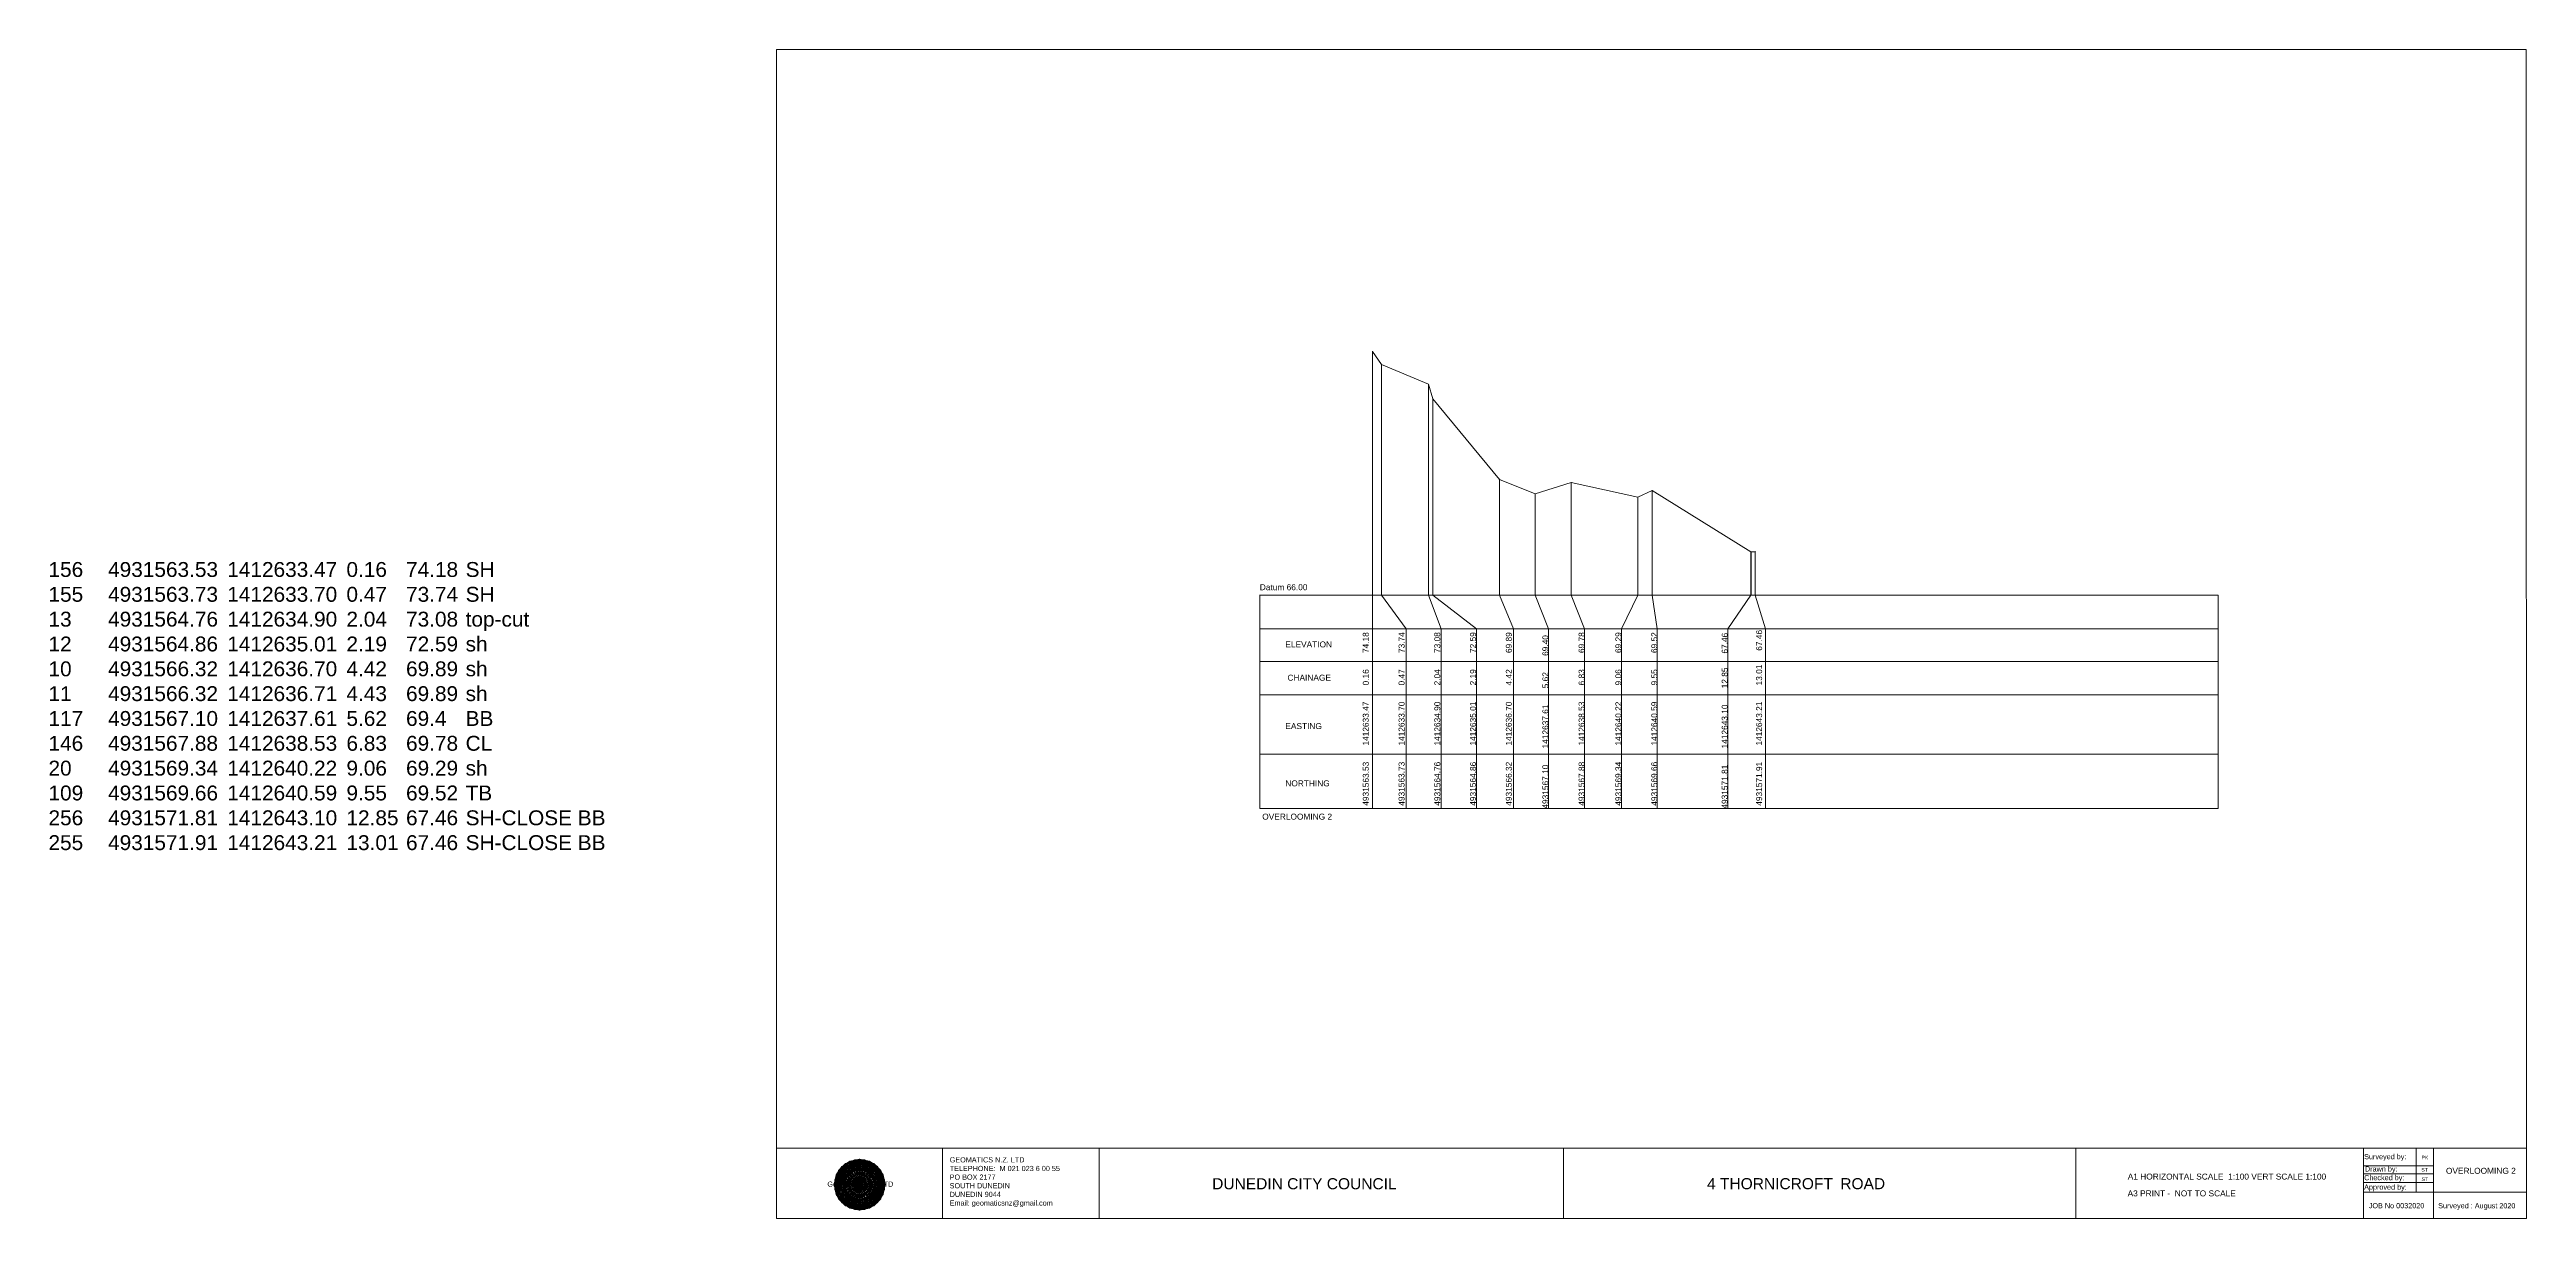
# Model space of a CAD drawing. Header units: millimetres. Extents: x -14740928 to 1380013, y 45080 to 575319.
# Drawn here: x -44242 to 38891, y 45080 to 84318 of the extents above.
import ezdxf

# ---------------------------------------------------------------- set-up
doc = ezdxf.new("R2010")
doc.units = ezdxf.units.MM
doc.header["$PDMODE"] = 34
doc.header["$PDSIZE"] = 5
doc.layers.add('geo', color=7, linetype='Continuous', lineweight=0)
doc.styles.get("Standard").update_dxf_attribs({"font": 'arial.ttf'})

# ---------------------------------------------------------------- blocks, each defined once
blk = doc.blocks.new('Geomatics_Circle_SPT')
at = {"layer": 'geo', "color": 2, "linetype": 'Continuous', "lineweight": 0}
for p, q in [((0, 25.2), (-25.2, 0)), ((-24.7, 4.9), (-4.9, 24.7)), ((-24.7, -4.9), (4.9, 24.7)), ((-4.9, 24.7), (24.7, -4.9)), ((25.2, 0), (0, 25.2)), ((4.9, 24.7), (24.7, 4.9)), ((4.9, -24.7), (-24.7, 4.9)), ((-24.7, 0), (0, -24.7)), ((-9.7, 23.3), (-23.3, 9.6)), ((9.7, 23.3), (-23.3, -9.7)), ((-23.3, 9.7), (9.7, -23.3)), ((-21, 14), (-14, 21)), ((-21, -14), (14, 21)), ((14, -21), (-21, 14)), ((0, 0), (-17.8, 17.8)), ((0, 0), (-17.8, -17.8)), ((-14, 21), (21, -14)), ((21, 14), (-14, -21)), ((23.3, -9.7), (-9.7, 23.3)), ((-9.7, -23.3), (23.3, 9.7)), ((24.7, 4.9), (-4.9, -24.7)), ((0, 0), (17.8, 17.8)), ((0, 0), (17.8, -17.8)), ((0, -24.8), (25.2, 0)), ((23.3, 9.7), (9.7, 23.3)), ((14, 21), (21, 14)), ((17.8, 18.1), (17.8, 18.1)), ((-4.9, -24.7), (-24.7, -4.9)), ((-23.3, -9.7), (-9.7, -23.3)), ((-14, -21), (-21, -14)), ((-17.8, -17.8), (-17.8, -17.8)), ((24.7, -4.9), (4.9, -24.7)), ((9.7, -23.3), (23.3, -9.7)), ((21, -14), (14, -21)), ((18.1, -17.8), (18.1, -17.8)), ((4.9, -24.7), (4.9, -24.7))]:
    blk.add_line(p, q, dxfattribs=at)
at = {"layer": 'geo', "color": 1, "linetype": 'Continuous', "lineweight": 0}
for p, q in [((-4.9, 24.8), (-24.7, -4.9)), ((4.9, 24.7), (-24.7, 4.9)), ((-23.3, 9.7), (0, 25.2)), ((-23.3, -9.6), (0, 25.2)), ((4.9, 24.8), (-21, -14)), ((-4.9, 24.7), (-21, 14)), ((4.9, 24.7), (-14, 21)), ((-4.9, 24.7), (-14, -20.9)), ((-9.7, 23.3), (0, 25.2)), ((-9.7, -23.3), (0, 25.2)), ((0, 0), (-4.9, 24.7)), ((-4.9, 24.7), (-4.9, 24.7)), ((21, -14), (-4.9, 24.7)), ((24.8, 4.9), (-4.9, 24.7)), ((14, 21), (-4.9, 24.7)), ((-0.2, 25.1), (-0.2, 25.1)), ((0, 25.2), (9.7, -23.3)), ((0, 25.2), (23.3, -9.7)), ((0, 25.2), (23.3, 9.7)), ((0, 25.2), (9.7, 23.3)), ((0, 0), (4.9, 24.7)), ((21, 14), (4.9, 24.8)), ((14, -21), (4.9, 24.7)), ((24.7, -4.9), (4.9, 24.7)), ((4.9, 24.7), (4.9, 24.7)), ((-25.2, 0), (9.7, 23.3)), ((-25.2, 0), (-9.6, 23.3)), ((-25.2, 0), (23.3, 9.7)), ((-25.2, 0), (-23.3, 9.7)), ((-23.3, -9.7), (-25.2, 0)), ((-9.6, -23.3), (-25.2, 0)), ((9.7, -23.3), (-25.2, 0)), ((14, 21), (-24.7, -4.9)), ((-14, 21), (-24.7, 4.9)), ((21, 14), (-24.7, 4.9)), ((-21, 14), (-24.7, -4.9)), ((0, 0), (-24.7, 4.9)), ((-24.7, 4.9), (-21, -14)), ((-24.7, 4.9), (-4.9, -24.7)), ((-24.7, 4.9), (14, -21)), ((-24.7, 4.9), (-24.7, 4.9)), ((0, 0), (-24.7, -4.9)), ((-23.3, -9.6), (17.8, 17.8)), ((-23.3, 9.7), (-17.8, 17.9)), ((-23.3, -9.6), (-17.8, 17.9)), ((-23.3, 9.7), (17.8, 17.8)), ((-17.8, -17.8), (-23.3, 9.7)), ((0, -25.2), (-23.3, 9.7)), ((-23.3, 9.7), (17.8, -17.8)), ((-23.3, 9.7), (25.2, 0)), ((-23.3, 9.4), (-23.3, 9.4)), ((-23.3, -9.7), (25.2, 0)), ((14, 21), (-21, 14)), ((-14, 21), (-21, -14)), ((0, 0), (-21, 14)), ((-21, 14), (-14, -21)), ((-21, 14), (4.9, -24.7)), ((-21, 14), (-21, 14)), ((24.7, 4.9), (-21, 14)), ((0, 0), (-21, -14)), ((-17.9, 17.6), (-17.9, 17.6)), ((-17.8, 17.8), (9.7, 23.3)), ((-17.8, 17.8), (-9.6, 23.3)), ((-17.8, -17.8), (9.7, 23.3)), ((-17.8, -17.8), (-9.7, 23.3)), ((-9.7, -23.3), (-17.8, 17.8)), ((-17.8, 17.8), (9.7, -23.3)), ((-17.8, 17.8), (23.3, -9.6)), ((-17.8, 17.8), (23.3, 9.7)), ((-17.8, -17.8), (23.3, 9.7)), ((0, 0), (-14, 21)), ((-14, 21), (-4.9, -24.7)), ((-14, 21), (-14, 21)), ((24.7, -4.9), (-14, 21)), ((21, 14), (-14, 21)), ((-14, -21), (24.7, 4.9)), ((0, 0), (-14, -21)), ((-9.8, 23.1), (-9.8, 23.1)), ((-9.7, 23.3), (0, -25.2)), ((-9.6, 23.3), (17.8, -17.8)), ((-9.6, 23.3), (25.2, 0)), ((-9.6, 23.3), (17.8, 17.8)), ((-9.6, -23.3), (17.8, 17.9)), ((25.2, 0), (-9.6, -23.3)), ((-4.9, -24.7), (21, 14)), ((0, 0), (-4.9, -24.7)), ((0, -25.2), (9.7, 23.3)), ((0, 0), (14, 21)), ((0, 0), (21, 14)), ((23.3, 9.7), (0, -25.2)), ((0, 0), (24.8, 4.9)), ((0, 0), (4.9, -24.7)), ((0, 0), (14, -21)), ((0, 0), (21, -14)), ((0, 0), (24.8, -4.9)), ((4.9, -24.7), (14, 21)), ((4.9, -24.7), (24.7, 4.9)), ((9.4, 23.3), (9.4, 23.3)), ((9.7, 23.3), (17.8, -17.8)), ((9.7, 23.3), (25.2, 0)), ((9.7, 23.3), (17.8, 17.9)), ((17.8, 17.8), (9.7, -23.3)), ((25.2, 0), (9.7, -23.3)), ((21, -14), (14, 21)), ((24.7, 4.9), (14, 21)), ((14, 21), (14, 21)), ((14, -21), (21, 14)), ((17.6, 17.9), (17.6, 17.9)), ((17.8, 17.8), (23.3, -9.7)), ((17.8, 17.8), (23.3, 9.7)), ((23.3, 9.7), (17.8, -17.8)), ((24.7, -4.9), (21, 14)), ((21, 14), (21, 14)), ((21, -14), (24.7, 4.9)), ((23.1, 9.8), (23.1, 9.8)), ((23.3, 9.7), (25.2, 0)), ((25.2, 0), (23.3, -9.6)), ((24.7, 4.9), (24.7, 4.9)), ((25.1, 0.2), (25.1, 0.2)), ((-25.2, 0), (23.3, -9.7)), ((-25.1, -0.2), (-25.1, -0.2)), ((-24.7, -4.9), (-24.7, -4.9)), ((-24.7, -4.9), (-14, -21)), ((-24.7, -4.9), (4.9, -24.7)), ((-24.7, -4.9), (21, -14)), ((-17.8, -17.8), (-23.3, -9.7)), ((0, -25.2), (-23.3, -9.6)), ((17.8, -17.8), (-23.3, -9.6)), ((-23.1, -9.8), (-23.1, -9.8)), ((-21, -14), (24.7, -4.9)), ((-21, -14), (-21, -14)), ((-21, -14), (-4.9, -24.7)), ((-21, -14), (14, -21)), ((23.3, -9.7), (-17.8, -17.8)), ((-9.6, -23.3), (-17.8, -17.8)), ((9.7, -23.3), (-17.8, -17.8)), ((-17.6, -17.9), (-17.6, -17.9)), ((-14, -21), (21, -14)), ((-14, -21), (-14, -21)), ((-14, -21), (4.9, -24.7)), ((17.8, -17.8), (-9.7, -23.3)), ((0, -25.2), (-9.7, -23.3)), ((-9.4, -23.3), (-9.4, -23.3)), ((-4.9, -24.7), (24.7, -4.9)), ((-4.9, -24.7), (14, -21)), ((23.3, -9.6), (0, -25.2)), ((9.7, -23.3), (0, -25.2)), ((4.9, -24.7), (21, -14)), ((17.8, -17.8), (9.7, -23.3)), ((9.8, -23.1), (9.8, -23.1)), ((14, -21), (24.7, -4.9)), ((14, -21), (14, -21)), ((23.3, -9.6), (17.8, -17.8)), ((17.9, -17.6), (17.9, -17.6)), ((21, -14), (21, -14)), ((23.3, -9.4), (23.3, -9.4)), ((24.7, -4.9), (24.7, -4.9)), ((-4.9, -24.7), (-4.9, -24.7)), ((0.2, -25.1), (0.2, -25.1)), ((4.9, -24.7), (4.9, -24.7))]:
    blk.add_line(p, q, dxfattribs=at)
at = {"layer": 'geo', "color": 114, "linetype": 'Continuous', "lineweight": 0}
for p, q in [((-20.9, 14), (4.9, 24.7)), ((0, 25.2), (-17.8, 17.8)), ((-14, 21), (-4.9, 24.7)), ((-4.9, 24.7), (14, -21)), ((17.8, -17.8), (0, 25.2)), ((4.9, 24.7), (21, -14)), ((17.9, 17.8), (-25.2, 0)), ((-24.7, 4.9), (14, 21)), ((-24.7, -4.9), (21, 14)), ((-14, -21), (-24.7, 4.9)), ((9.7, 23.3), (-23.3, 9.7)), ((0, 0), (-23.3, 9.7)), ((-23.3, 9.7), (-9.7, -23.3)), ((0, 0), (-23.3, -9.7)), ((-4.9, -24.7), (-21, 14)), ((24.8, 4.9), (-20.9, -14)), ((-17.8, 17.8), (0, -25.2)), ((4.9, -24.7), (-14, 21)), ((0, 0), (-9.7, 23.3)), ((0, 0), (-9.7, -23.3)), ((0, 0), (9.7, 23.3)), ((0, 0), (23.3, 9.7)), ((0, 0), (9.7, -23.3)), ((0, 0), (23.3, -9.7)), ((23.3, -9.7), (9.7, 23.3)), ((14, 21), (24.7, -4.9)), ((25.2, 0), (17.8, 17.8)), ((21, 14), (24.7, 4.9)), ((-25.2, 0), (-17.8, -17.8)), ((-21, -14), (-24.7, -4.9)), ((-17.8, -17.8), (25.2, 0)), ((24.8, -4.9), (-14, -21)), ((-9.6, -23.3), (23.3, -9.7)), ((21, -14), (-4.9, -24.8)), ((0, -25.2), (17.9, -17.8)), ((14, -21), (4.9, -24.8))]:
    blk.add_line(p, q, dxfattribs=at)
at = {"layer": 'geo', "color": 250, "linetype": 'Continuous', "lineweight": 0}
for p, q in [((-4.9, 24.7), (4.9, 24.7)), ((-4.9, 24.7), (-4.9, -24.7)), ((0, 0), (0, 25.2)), ((4.9, 24.7), (4.9, -24.7)), ((0, 0), (-25.2, 0)), ((24.7, 4.9), (-24.7, 4.9)), ((-24.7, 4.9), (-24.7, -4.9)), ((-23.3, 9.7), (23.3, 9.7)), ((-23.3, 9.7), (-23.3, 9.7)), ((-23.3, -9.7), (-23.3, 9.7)), ((21, 14), (-21, 14)), ((-21, 14), (-21, -14)), ((-17.8, 17.8), (17.8, 17.8)), ((-17.8, -17.8), (-17.8, 17.8)), ((-14, 21), (-14, 21)), ((14, 21), (-14, 21)), ((-14, 20.9), (-14, -21)), ((-9.7, 23.3), (9.7, 23.3)), ((-9.7, -23.3), (-9.7, 23.3)), ((0, 0), (0, -25.2)), ((0, 0), (25.2, 0)), ((9.7, -23.3), (9.7, 23.3)), ((14, 21), (14, -21)), ((17.8, -17.8), (17.8, 17.8)), ((21, 14), (21, 14)), ((21, -14), (21, 14)), ((23.3, 9.7), (23.3, -9.7)), ((24.7, 4.9), (24.7, 4.9)), ((24.7, -4.9), (24.7, 4.9)), ((-24.7, -4.9), (24.7, -4.9)), ((23.3, -9.7), (-23.3, -9.7)), ((-21, -14), (21, -14)), ((17.8, -17.8), (-17.8, -17.8)), ((-14, -21), (14, -21)), ((9.7, -23.3), (-9.7, -23.3)), ((-4.9, -24.7), (4.9, -24.7))]:
    blk.add_line(p, q, dxfattribs=at)
blk = doc.blocks.new('GeomaticsNZ TITLE BLOCK')
at = {"color": 7, "linetype": 'Continuous', "lineweight": 0}
for p, q in [((0, 94.9), (0, 1579.2)), ((0, 1579.2), (2363.4, 1579.2)), ((2363.4, 1579.2), (2364, 94.9)), ((2364, 94.9), (0, 94.9)), ((0, 94.9), (0, 0)), ((15.9, 94.9), (2364, 94.9)), ((224.3, 95.2), (224.3, 0)), ((2364, 94.9), (382.6, 94.9)), ((435.8, 95.2), (435.8, 0)), ((1063.4, 94.9), (1063.4, 0)), ((1755.4, 94.9), (1755.4, 0)), ((2143.9, 94.9), (2143.7, 0)), ((2143.9, 71), (2238.6, 71)), ((2214.9, 94.9), (2214.9, 36.1)), ((2238.6, 94.8), (2238.6, 0)), ((2364, 0), (2364, 94.9)), ((2143.6, 60.4), (2238.6, 60.4)), ((2143.8, 48.6), (2238.6, 48.6)), ((2143.8, 35.4), (2364, 35.3)), ((0, 0), (2364, 0))]:
    blk.add_line(p, q, dxfattribs=at)
at = {"color": 7, "linetype": 'Continuous', "lineweight": 0, "xscale": 1.36, "yscale": 1.36, "zscale": 1.36}
blk.add_blockref('Geomatics_Circle_SPT', (112.4, 45.7), dxfattribs=at)
at = {"color": 7, "linetype": 'Continuous', "lineweight": 0}
for s, p in [('ST', (2222, 63.2)), ('PK', (2222.1, 79.7)), ('ST', (2222.1, 50.6))]:
    blk.add_text(s, height=5, dxfattribs=at).set_placement(p)
at = {"color": 7, "linetype": 'Continuous', "lineweight": 0, "attachment_point": 1}
for s, width, heights, insert, char_height in [('{\\C256;GEOMATICS N.Z. LTD                   \\PTELEPHONE:  M 021 023 6 00 55\\PPO BOX 2177\\PSOUTH DUNEDIN\\PDUNEDIN 9044\\PEmail: geomaticsnz@gmail.com}', 3535.727, [94.7], (234, 82.7), 7), ('{\\C256;Surveyed by:}', 3535.727, [0], (2144.7, 87), 7), ('{\\C256;Drawn by:}', 3535.727, [0], (2145.8, 70.4), 7), ('{\\C256;Geomatics N.Z. LTD                   }', 125.079, [15.8], (68.8, 49.9), 7), ('{\\C256;DUNEDIN CITY COUNCIL}', 3535.727, [0], (588.6, 54.4), 15), ('{\\C256;4 THORNICROFT ^IROAD}', 3535.727, [0], (1257.1, 54.5), 15), ('{\\C256;Approved by:}', 3535.727, [0], (2144.7, 45.9), 7), ('{\\C256;Checked by:}', 3535.727, [0], (2144.7, 58.6), 7), ('{\\C256;JOB No 0032020}', 3535.727, [0], (2151, 20.8), 7), ('{\\C256;Surveyed : August 2020}', 3535.727, [0], (2244.7, 20.7), 7)]:
    blk.add_mtext_dynamic_manual_height_columns(s, width=width, gutter_width=159, heights=heights, dxfattribs=dict(at, insert=insert, char_height=char_height))

msp = doc.modelspace()

# ---------------------------------------------------------------- linework, layer by layer
at = {"color": 7, "linetype": 'Continuous', "lineweight": 0}
for p, q in [((159, 74180), (159, 64869)), ((466, 73740), (466, 66000)), ((2190, 72590), (2190, 66000)), ((4427, 69890), (4427, 66000)), ((5622, 69400), (5622, 66000)), ((6831, 69780), (6831, 66000)), ((9064, 69290), (9064, 66000)), ((9549, 69520), (9549, 66000)), ((13008, 67460), (13008, 66000)), ((-3622, 66000), (28544, 66000)), ((-3622, 66000), (-3622, 58837)), ((28544, 66000), (28544, 58837)), ((-3622, 64869), (28544, 64869)), ((1291, 64869), (1291, 58837)), ((3647, 64869), (3647, 58837)), ((4891, 64869), (4891, 58837)), ((6063, 64869), (6063, 58837)), ((7277, 64869), (7277, 58837)), ((8512, 64869), (8512, 58837)), ((9718, 64869), (9718, 58837)), ((12081, 64869), (12081, 58837)), ((13348, 64869), (13348, 58837)), ((-3622, 63772), (28544, 63772)), ((-3622, 62655), (28544, 62655)), ((-3622, 60668), (28544, 60668)), ((-3622, 58837), (28544, 58837))]:
    msp.add_line(p, q, dxfattribs=at)
at = {"color": 7, "lineweight": 0}
for p, q in [((2039, 73080), (2039, 66000)), ((2039, 66000), (2463, 64869)), ((2190, 66000), (3647, 64869)), ((4427, 66000), (4891, 64869)), ((5622, 66000), (6063, 64869)), ((6831, 66000), (7277, 64869)), ((9064, 66000), (8512, 64869)), ((9549, 66000), (9718, 64869)), ((159, 64869), (159, 58837)), ((2463, 64869), (2463, 58837))]:
    msp.add_line(p, q, dxfattribs=at)
msp.add_line((12854, 67460), (12854, 66000))
at = {"color": 242, "lineweight": 0, "true_color": 0xcd2027}
msp.add_lwpolyline([(159, 74180), (466, 73740), (2039, 73080), (2190, 72590), (4424, 69890), (5622, 69400), (6831, 69780), (9064, 69290), (9549, 69520), (12854, 67460), (13008, 67460)], dxfattribs=at)
at = {"color": 7, "lineweight": 0}
for points in [[(466, 66000), (1291, 64869)], [(12854, 66000), (12081, 64869)], [(13008, 66000), (13348, 64869)]]:
    msp.add_lwpolyline(points, dxfattribs=at)
for p in [(159, 74180), (159, 74180), (159, 74180), (466, 73740), (466, 73740), (466, 73740), (2039, 73080), (2039, 73080), (2039, 73080), (2190, 72590), (2190, 72590), (2190, 72590), (4424, 69890), (4424, 69890), (4424, 69890), (4427, 69890), (4427, 69890), (4427, 69890), (5622, 69400), (5622, 69400), (5622, 69400), (6831, 69780), (6831, 69780), (6831, 69780), (9064, 69290), (9064, 69290), (9064, 69290), (9549, 69520), (9549, 69520), (9549, 69520), (12854, 67460), (12854, 67460), (12854, 67460), (13008, 67460), (13008, 67460), (13008, 67460), (-3622, 66000)]:
    msp.add_point(p, dxfattribs=at)

# ---------------------------------------------------------------- block references
at = {"color": 7, "linetype": 'Continuous', "lineweight": 0, "xscale": 24.84612101000343, "yscale": 24.84612101000343, "zscale": 24.84612101000343}
msp.add_blockref('GeomaticsNZ TITLE BLOCK', (-19845, 45080), dxfattribs=at)

# ---------------------------------------------------------------- texts
at = {"color": 7, "linetype": 'Continuous', "lineweight": 0}
for s, p in [('Datum 66.00', (-3622, 66168)), ('ELEVATION', (-2765, 64249)), ('CHAINAGE', (-2693, 63132)), ('EASTING', (-2765, 61507)), ('NORTHING', (-2765, 59585)), ('OVERLOOMING 2 ', (-3540, 58468)), ('A1 HORIZONTAL SCALE  1:100 VERT SCALE 1:100', (25509, 46386)), ('OVERLOOMING 2 ', (36188, 46580)), ('A3 PRINT -  NOT TO SCALE', (25504, 45822))]:
    msp.add_text(s, height=200, dxfattribs=at).set_placement(p)
at = {"color": 7, "lineweight": 0}
for s, p in [('4931563.53       1412633.47       0.16       74.18', (35, 58934)), ('4931563.73       1412633.70       0.47       73.74', (1235, 58934)), ('4931564.76       1412634.90       2.04       73.08', (2435, 58934)), ('4931564.86       1412635.01       2.19       72.59', (3635, 58934)), ('4931566.32       1412636.70       4.42       69.89', (4836, 58934)), ('4931567.10       1412637.61       5.62       69.40', (6063, 58837)), ('4931567.88       1412638.53       6.83       69.78', (7277, 58934)), ('4931569.34       1412640.22       9.06       69.29', (8512, 58934)), ('4931569.66       1412640.59       9.55       69.52', (9718, 58934)), ('4931571.81       1412643.10       12.85      67.46', (12081, 58837)), ('4931571.91       1412643.21       13.01      67.46', (13237, 58934))]:
    msp.add_text(s, height=200, rotation=90, dxfattribs=at).set_placement(p)
at = {"color": 7, "insert": (-44277, 67114), "char_height": 500, "attachment_point": 1}
msp.add_mtext_dynamic_manual_height_columns('156^I4931563.53 ^I1412633.47 ^I0.16 ^I74.18^ISH^I\\P155^I4931563.73 ^I1412633.70 ^I0.47 ^I73.74^ISH^I\\P13^I4931564.76 ^I1412634.90 ^I2.04 ^I73.08^Itop-cut^I\\P12^I4931564.86 ^I1412635.01 ^I2.19 ^I72.59^Ish^I\\P10^I4931566.32 ^I1412636.70 ^I4.42 ^I69.89^Ish^I\\P11^I4931566.32 ^I1412636.71 ^I4.43 ^I69.89^Ish^I\\P117^I4931567.10 ^I1412637.61 ^I5.62 ^I69.4^IBB^I\\P146^I4931567.88 ^I1412638.53 ^I6.83 ^I69.78^ICL^I\\P20^I4931569.34 ^I1412640.22 ^I9.06 ^I69.29^Ish^I\\P109^I4931569.66 ^I1412640.59 ^I9.55 ^I69.52^ITB^I\\P256^I4931571.81 ^I1412643.10 ^I12.85 ^I67.46^ISH-CLOSE BB^I\\P255^I4931571.91 ^I1412643.21 ^I13.01 ^I67.46^ISH-CLOSE BB^I', width=1981836.16, gutter_width=2500, heights=[0], dxfattribs=at)

doc.saveas('drawing.dxf')
